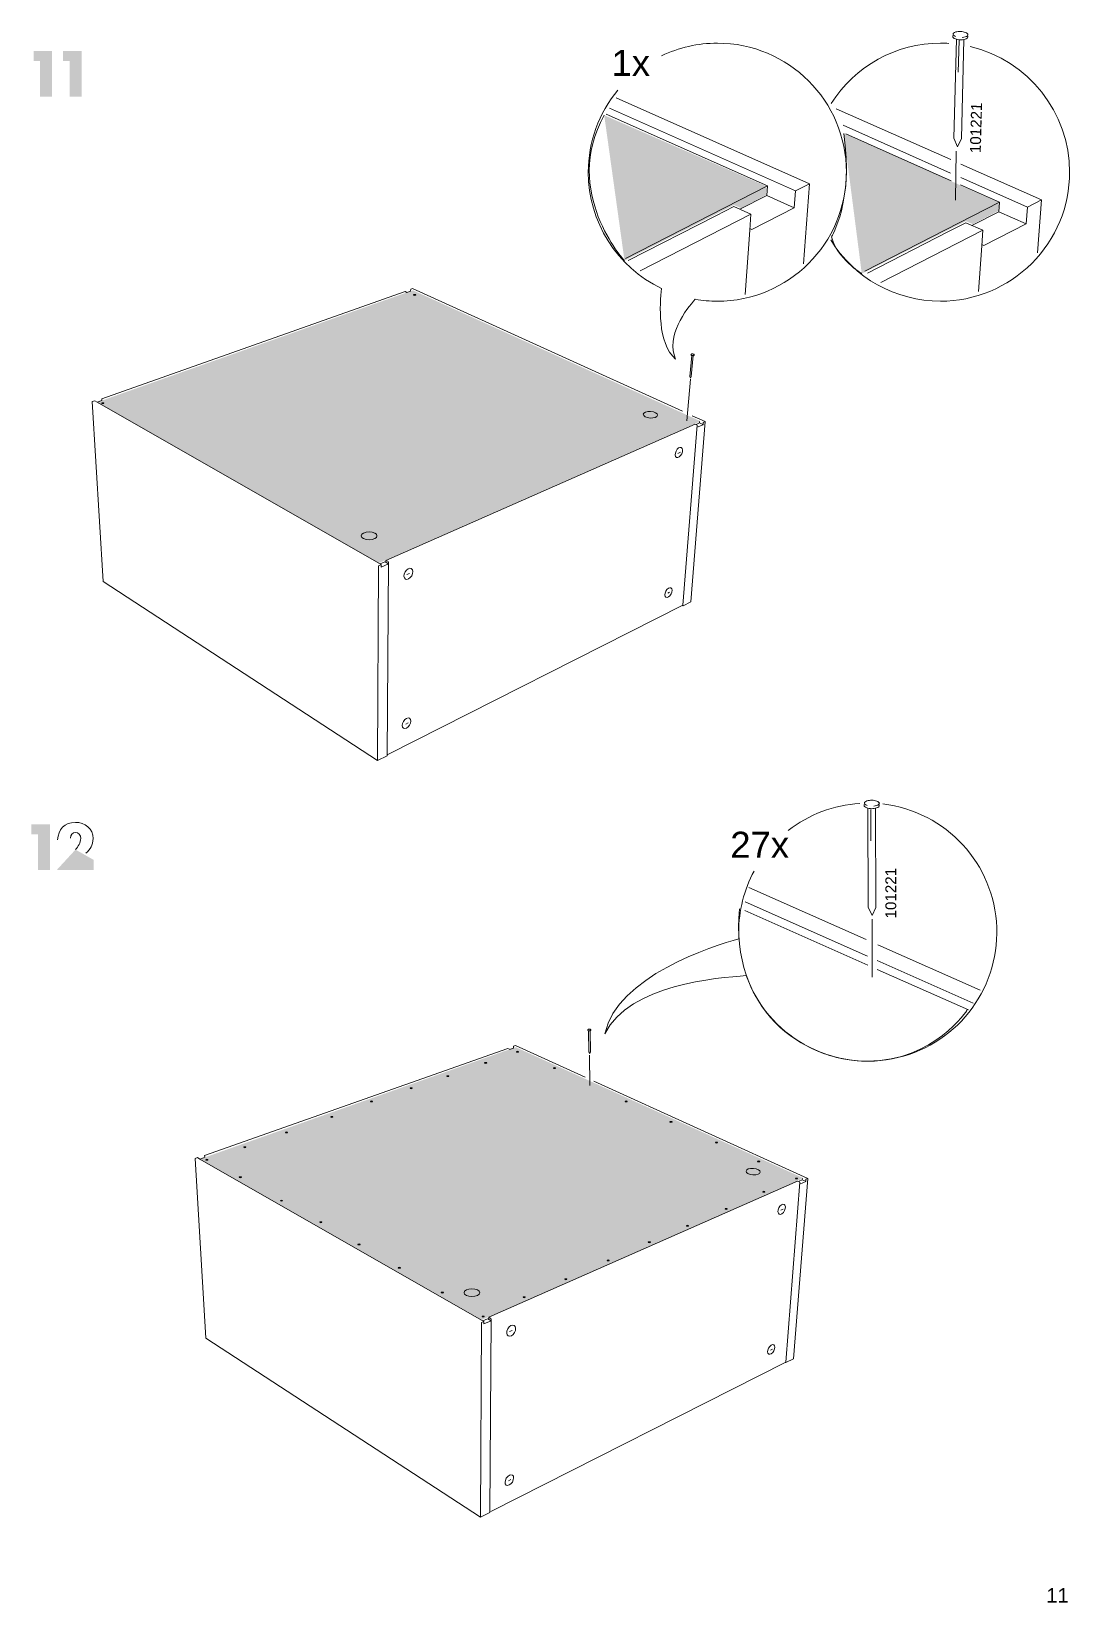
# Model space of a CAD drawing. Header units: metres. Extents: x -11.5 to 7.4, y -3.8 to 5.9.
# Drawn here: x 3.044 to 3.675, y -0.44 to 0.514 of the extents above; entities that cross this region are included whole.
import ezdxf

# ---------------------------------------------------------------- set-up
doc = ezdxf.new("R2010")
doc.units = ezdxf.units.M
doc.header["$MEASUREMENT"] = 0
doc.layers.add('PDF9_Geometry_Num_Penna__2_Num_Penna__1', color=7, linetype='Continuous', lineweight=18, true_color=0xc6c8ca)
doc.layers.add('PDF9_Solid Fills_Num_Penna__2_Num_Penna__1', color=7, linetype='Continuous', lineweight=18, true_color=0xc6c8ca)
doc.layers.add('PDF9_Geometry_Num_Penna__7_Num_Penna__7', color=7, linetype='Continuous', lineweight=18)
doc.layers.add('PDF9_Text_Num_Penna__7_Num_Penna__7', color=7, linetype='Continuous', lineweight=18)
doc.styles.add('GENERATED_STYLE_1', font='')
doc.styles.get('GENERATED_STYLE_1').set_extended_font_data('Arial')

msp = doc.modelspace()

# ---------------------------------------------------------------- texts
at = {"layer": 'PDF9_Text_Num_Penna__7_Num_Penna__7', "color": 7, "linetype": 'Continuous', "lineweight": 18, "attachment_point": 7, "style": 'GENERATED_STYLE_1'}
for s, insert, char_height in [('\\A1;{\\pql;\\fArial|b0|i0|c0|p34;1x}', (3.3965, 0.48675), 0.015829), ('\\A1;{\\pql;\\fArial|b0|i0|c0|p34;27x}', (3.46861, 0.01187), 0.015829), ('\\A1;{\\pql;\\fArial|b0|i0|c0|p34;11}', (3.66047, -0.44047), 0.0087939)]:
    msp.add_mtext(s, dxfattribs=dict(at, insert=insert, char_height=char_height))
at = {"layer": 'PDF9_Text_Num_Penna__7_Num_Penna__7', "color": 7, "linetype": 'Continuous', "lineweight": 18, "char_height": 0.0065953, "attachment_point": 7, "style": 'GENERATED_STYLE_1'}
for insert, rotation in [((3.62073, 0.43976), 88.3718), ((3.56947, -0.02498), 90)]:
    msp.add_mtext('\\A1;{\\pql;\\fArial|b0|i0|c0|p34;101221}', dxfattribs=dict(at, insert=insert, rotation=rotation))

# ---------------------------------------------------------------- hatches: boundary and pattern name
at = {"layer": 'PDF9_Geometry_Num_Penna__2_Num_Penna__1', "linetype": 'Continuous', "lineweight": 18, "true_color": 0xc6c8ca}
for points in [[(3.39205, 0.46286), (3.40436, 0.37458), (3.47075, 0.40836), (3.47517, 0.40651), (3.49035, 0.41446), (3.49043, 0.41976)], [(3.53748, 0.45183), (3.54844, 0.36667), (3.61159, 0.39862), (3.61589, 0.39672), (3.63139, 0.40473), (3.63159, 0.41003)]]:
    msp.add_hatch(color=9, dxfattribs=at).paths.add_polyline_path(points)
at = {"layer": 'PDF9_Geometry_Num_Penna__7_Num_Penna__7', "linetype": 'Continuous', "lineweight": 18}
for points in [[(3.04953, 0.49577), (3.04953, 0.47409), (3.05676, 0.47409), (3.05676, 0.50188), (3.04555, 0.50188), (3.04555, 0.49577)], [(3.06745, 0.49577), (3.06745, 0.47409), (3.07467, 0.47409), (3.07467, 0.50188), (3.06347, 0.50188), (3.06347, 0.49577)], [(3.04821, 0.02618), (3.04821, 0.0045), (3.05543, 0.0045), (3.05543, 0.03229), (3.04423, 0.03229), (3.04423, 0.02618)], [(3.06796, 0.02389, 0.04411), (3.06807, 0.02271)], [(3.07098, 0.01685), (3.05963, 0.0045), (3.08197, 0.0045), (3.08197, 0.01063)]]:
    msp.add_hatch(color=7, dxfattribs=at).paths.add_polyline_path(points)
at = {"layer": 'PDF9_Solid Fills_Num_Penna__2_Num_Penna__1', "linetype": 'Continuous', "lineweight": 18, "true_color": 0xc6c8ca}
for points in [[(3.08415, 0.28857), (3.25532, 0.19097), (3.45057, 0.27702), (3.27583, 0.35655)], [(3.14656, -0.17112), (3.31773, -0.26873), (3.51298, -0.18268), (3.33824, -0.10314)]]:
    msp.add_hatch(color=9, dxfattribs=at).paths.add_polyline_path(points)

# ---------------------------------------------------------------- linework, layer by layer
at = {"layer": 'PDF9_Geometry_Num_Penna__7_Num_Penna__7', "color": 7, "linetype": 'Continuous', "lineweight": 18, "flags": 128}
for points in [[(3.44733, 0.35111, 0.042713), (3.46074, 0.34994, 0.999995), (3.46074, 0.50665, 0.112843), (3.42681, 0.49895)], [(3.60129, 0.50649, 0.015879), (3.59626, 0.50665, 0.25834), (3.52989, 0.46995)], [(3.61279, 0.51093), (3.61277, 0.51029, -0.20815), (3.61251, 0.50973, -0.11546), (3.61114, 0.50899, -0.078666), (3.60818, 0.50865, -0.077046), (3.60525, 0.50923, -0.112521), (3.60392, 0.51009, -0.201563), (3.60369, 0.51067), (3.6037, 0.5113)], [(3.60949, 0.51013, 0.047622), (3.6113, 0.51045, 0.116058), (3.61268, 0.5112, 0.42678), (3.6127, 0.51233, 0.113958), (3.61137, 0.51319, 0.07768), (3.60844, 0.51378, 0.078432), (3.60548, 0.51344, 0.116251), (3.60411, 0.51269, 0.203711), (3.60385, 0.51213)], [(3.52956, 0.38716, 0.260396), (3.59626, 0.34994, 0.414214), (3.67462, 0.4283, 0.347555), (3.61431, 0.50456)], [(3.40034, 0.47821, 0.175171), (3.38238, 0.4283, 0.288704), (3.42689, 0.35761)], [(3.44667, 0.31727), (3.44665, 0.31714, -0.2087), (3.44659, 0.31702, -0.114133), (3.44629, 0.31689, -0.156967), (3.44504, 0.31703, -0.106909), (3.44477, 0.31723)], [(3.44479, 0.31766, 0.199064), (3.44483, 0.31754, 0.112169), (3.4451, 0.31733)], [(3.44667, 0.31757, 0.11052), (3.4464, 0.31778, 0.156815), (3.44515, 0.31792, 0.113538), (3.44485, 0.31778)], [(3.44596, 0.31715, 0.047447), (3.44634, 0.31719, 0.11145), (3.44665, 0.31733, 0.208801), (3.44671, 0.31745)], [(3.55898, 0.04413), (3.55898, 0.0435, -0.206116), (3.55874, 0.04293, -0.116349), (3.55739, 0.04214, -0.07838), (3.55445, 0.04172, -0.077398), (3.55149, 0.04222, -0.113182), (3.55014, 0.04304, -0.200777), (3.54989, 0.04361), (3.54989, 0.04424)], [(3.55571, 0.04324, 0.047766), (3.55752, 0.04361, 0.115928), (3.55886, 0.0444, 0.425787), (3.55886, 0.04553, 0.114555), (3.55751, 0.04636, 0.077921), (3.55455, 0.04686, 0.07803), (3.5516, 0.04643, 0.116561), (3.55026, 0.04565, 0.42578), (3.55026, 0.04451, 0.114025), (3.55162, 0.04369)], [(3.48304, 0.0038, 0.124426), (3.47372, -0.03329, 0.012641), (3.47382, -0.03732)], [(3.38396, -0.09271), (3.38396, -0.09284, -0.20964), (3.38391, -0.09296, -0.118585), (3.38363, -0.09313, -0.158175), (3.38237, -0.09313, -0.115722), (3.38208, -0.09296)], [(3.38326, -0.0929, 0.043966), (3.38365, -0.09282, 0.117988), (3.38393, -0.09265, 0.42684), (3.38393, -0.09241, 0.111765), (3.38364, -0.09224, 0.155131), (3.38236, -0.09224, 0.116211), (3.3821, -0.09241)]]:
    msp.add_lwpolyline(points, format="xyb", dxfattribs=at)
for points in [[(3.60592, 0.50901), (3.6044, 0.44886)], [(3.60759, 0.50824), (3.60706, 0.48907)], [(3.61046, 0.50882), (3.60895, 0.44867)], [(3.51666, 0.42127), (3.39935, 0.47339)], [(3.39322, 0.46355), (3.49115, 0.41992)], [(3.3952, 0.46713), (3.50811, 0.41689)], [(3.60246, 0.43591), (3.53294, 0.4668)], [(3.53705, 0.45687), (3.60239, 0.42779)], [(3.53872, 0.45165), (3.60273, 0.42314)], [(3.60655, 0.44376), (3.6044, 0.44886)], [(3.60895, 0.44867), (3.60655, 0.44376)], [(3.60529, 0.41134), (3.60584, 0.44112)], [(3.65753, 0.41144), (3.60858, 0.43319)], [(3.49115, 0.41992), (3.40495, 0.3758)], [(3.49115, 0.41992), (3.49075, 0.41413), (3.50736, 0.4067)], [(3.50811, 0.41689), (3.51666, 0.42127)], [(3.51303, 0.37257), (3.51666, 0.42127)], [(3.60843, 0.42061), (3.63202, 0.41009)], [(3.60859, 0.42503), (3.64897, 0.40706)], [(3.49075, 0.41413), (3.47447, 0.40577)], [(3.50736, 0.4067), (3.50811, 0.41689)], [(3.64897, 0.40706), (3.65753, 0.41144)], [(3.65514, 0.37939), (3.65753, 0.41144)], [(3.45985, 0.40185), (3.40659, 0.37457)], [(3.48108, 0.40284), (3.41382, 0.36833)], [(3.47083, 0.4074), (3.45985, 0.40185)], [(3.48108, 0.40284), (3.47083, 0.4074)], [(3.48037, 0.39308), (3.48108, 0.40284)], [(3.48171, 0.39355), (3.50736, 0.4067)], [(3.63202, 0.41009), (3.55022, 0.36822)], [(3.63162, 0.4043), (3.61534, 0.39594)], [(3.63202, 0.41009), (3.63162, 0.4043), (3.64823, 0.39687)], [(3.64822, 0.39687), (3.64897, 0.40706)], [(3.47754, 0.35406), (3.48037, 0.39308)], [(3.48045, 0.39412), (3.48171, 0.39355)], [(3.60072, 0.39202), (3.55186, 0.367)], [(3.62195, 0.39301), (3.56004, 0.36125)], [(3.6117, 0.39757), (3.60072, 0.39202)], [(3.62195, 0.39301), (3.6117, 0.39757)], [(3.62126, 0.38358), (3.62195, 0.39301)], [(3.62258, 0.38372), (3.64822, 0.39687)], [(3.61925, 0.35576), (3.62126, 0.38358)], [(3.62132, 0.38429), (3.62258, 0.38372)], [(3.27218, 0.35529), (3.27111, 0.35578), (3.08699, 0.29071), (3.08706, 0.28968)], [(3.27218, 0.35517), (3.27449, 0.35599), (3.27451, 0.35726)], [(3.27451, 0.35726), (3.27568, 0.35767)], [(3.43951, 0.28309), (3.27568, 0.35767)], [(3.44518, 0.31697), (3.44396, 0.30423)], [(3.44475, 0.31749), (3.44473, 0.31735)], [(3.44614, 0.31686), (3.44492, 0.30412)], [(3.44211, 0.27729), (3.44435, 0.30258)], [(3.44434, 0.30312), (3.44396, 0.30423)], [(3.44492, 0.30412), (3.44434, 0.30312)], [(3.08266, 0.28948), (3.08116, 0.28895)], [(3.08771, 0.17973), (3.08116, 0.28895)], [(3.08415, 0.28857), (3.08266, 0.28948)], [(3.08694, 0.28963), (3.08415, 0.28858)], [(3.25656, 0.18994), (3.08415, 0.28858)], [(3.43968, 0.16516), (3.44, 0.165), (3.44455, 0.1673), (3.45331, 0.27681)], [(3.45331, 0.27681), (3.44547, 0.28038)], [(3.44992, 0.27602), (3.44996, 0.2768)], [(3.45213, 0.27629), (3.45331, 0.27681)], [(3.4455, 0.27451), (3.25953, 0.19249)], [(3.43986, 0.16526), (3.44841, 0.2746)], [(3.44709, 0.27521), (3.4455, 0.27451)], [(3.44841, 0.2746), (3.44709, 0.27521)], [(3.44794, 0.2751), (3.44992, 0.27602), (3.45191, 0.2751)], [(3.44831, 0.27342), (3.44848, 0.27334)], [(3.44848, 0.27334), (3.45203, 0.27491)], [(3.45203, 0.27491), (3.45213, 0.27629)], [(3.43682, 0.25752), (3.43833, 0.25818)], [(3.256, 0.19043), (3.25874, 0.19166)], [(3.25899, 0.19154), (3.26102, 0.19038), (3.25658, 0.18842), (3.25656, 0.18994)], [(3.25952, 0.19136), (3.25953, 0.19249)], [(3.26084, 0.19174), (3.25953, 0.19249)], [(3.26103, 0.19158), (3.26015, 0.07388)], [(3.25506, 0.18927), (3.25446, 0.07101)], [(3.25656, 0.18994), (3.25506, 0.18927)], [(3.27216, 0.18385), (3.2738, 0.18455)], [(3.25446, 0.07101), (3.08771, 0.17973)], [(3.4306, 0.17251), (3.43174, 0.17312)], [(3.26071, 0.07455), (3.43986, 0.16526)], [(3.27152, 0.09312), (3.2729, 0.09389)], [(3.26015, 0.07388), (3.25446, 0.07101)], [(3.55217, 0.04202), (3.55237, -0.01815)], [(3.55386, 0.04129), (3.55387, 0.02212)], [(3.55672, 0.04196), (3.55691, -0.01821)], [(3.55101, -0.03776), (3.47991, -0.00618)], [(3.47768, -0.01482), (3.55183, -0.04782)], [(3.55466, -0.02319), (3.55237, -0.01815)], [(3.55691, -0.01821), (3.55466, -0.02319)], [(3.4775, -0.02008), (3.55211, -0.05332)], [(3.55482, -0.06053), (3.55482, -0.02531)], [(3.62033, -0.06856), (3.55813, -0.04093)], [(3.55774, -0.05045), (3.61598, -0.07637)], [(3.55786, -0.05588), (3.6132, -0.08053)], [(3.38202, -0.09271), (3.38203, -0.09284)], [(3.38251, -0.09317), (3.38272, -0.10597)], [(3.38348, -0.09317), (3.38369, -0.10597)], [(3.33459, -0.10441), (3.33352, -0.10392), (3.14941, -0.16898), (3.14947, -0.17001)], [(3.33459, -0.10452), (3.3369, -0.10371), (3.33692, -0.10244)], [(3.33692, -0.10244), (3.33809, -0.10203)], [(3.38051, -0.12134), (3.33809, -0.10203)], [(3.38322, -0.10703), (3.38272, -0.10597)], [(3.38339, -0.12636), (3.38317, -0.10808)], [(3.38369, -0.10597), (3.38322, -0.10703)], [(3.51572, -0.18288), (3.38575, -0.12372)], [(3.14508, -0.17022), (3.14357, -0.17075)], [(3.31687, -0.38869), (3.15013, -0.27997), (3.14357, -0.17075)], [(3.14656, -0.17112), (3.14508, -0.17022)], [(3.14935, -0.17006), (3.14656, -0.17112)], [(3.31897, -0.26976), (3.14656, -0.17112)], [(3.50791, -0.18519), (3.32194, -0.26721)], [(3.50209, -0.29453), (3.50241, -0.2947), (3.50696, -0.2924), (3.51572, -0.18288)], [(3.50227, -0.29444), (3.51082, -0.18509)], [(3.5095, -0.18449), (3.50791, -0.18519)], [(3.51082, -0.18509), (3.5095, -0.18449)], [(3.51035, -0.18459), (3.51233, -0.18368), (3.51432, -0.18459)], [(3.51073, -0.18628), (3.51089, -0.18635)], [(3.51089, -0.18636), (3.51444, -0.18479)], [(3.51233, -0.18368), (3.51237, -0.18289)], [(3.51444, -0.18479), (3.51454, -0.1834), (3.51572, -0.18288)], [(3.49923, -0.20218), (3.50074, -0.20152)], [(3.31747, -0.27043), (3.31688, -0.38869)], [(3.31897, -0.26976), (3.31747, -0.27043)], [(3.31842, -0.26927), (3.32116, -0.26804)], [(3.3214, -0.26816), (3.32343, -0.26932), (3.31899, -0.27127), (3.31897, -0.26976)], [(3.32194, -0.26833), (3.32194, -0.26721)], [(3.32326, -0.26796), (3.32195, -0.26721)], [(3.32344, -0.26812), (3.32256, -0.38581)], [(3.33458, -0.27584), (3.33621, -0.27514)], [(3.32312, -0.38515), (3.50227, -0.29444)], [(3.49302, -0.28719), (3.49415, -0.28657)], [(3.33394, -0.36658), (3.33531, -0.3658)], [(3.32256, -0.38581), (3.31687, -0.38869)]]:
    msp.add_lwpolyline(points, dxfattribs=at)
at = {"layer": 'PDF9_Geometry_Num_Penna__7_Num_Penna__7', "color": 7, "linetype": 'Continuous', "lineweight": 18}
for centre, radius, start, end in [((3.6066, 0.514), 0.00352, 224.14779, 250.17343), ((3.55208, -0.03327), 0.07837, 199.63899, 83.24849), ((3.55193, -0.03291), 0.07797, 93.46037, 128.11541), ((3.38263, -0.09208), 0.00078, 227.11356, 252.10337)]:
    msp.add_arc(centre, radius, start, end, dxfattribs=at)
for centre, major_axis, ratio in [((3.43738, 0.25809), (0.00145, 0.003), 0.574964), ((3.27311, 0.18436), (0.0018, 0.00318), 0.635355), ((3.43104, 0.17295), (0.0015, 0.00284), 0.558322), ((3.272, 0.09359), (0.00187, 0.003), 0.610361), ((3.49979, -0.2016), (0.00145, 0.003), 0.574947), ((3.33553, -0.27534), (0.0018, 0.00318), 0.635355), ((3.49345, -0.28675), (0.0015, 0.00284), 0.558608), ((3.33442, -0.36611), (0.00187, 0.003), 0.610553)]:
    msp.add_ellipse(centre, major_axis=major_axis, ratio=ratio, dxfattribs=at)
for points in [[(3.60385, 0.51213), (3.60384, 0.51192), (3.60393, 0.51171), (3.60408, 0.51155)], [(3.40436, 0.37458), (3.40436, 0.37458), (3.36604, 0.41633), (3.39205, 0.46286)], [(3.53001, 0.38909), (3.53001, 0.38909), (3.54363, 0.41018), (3.53748, 0.45183)], [(3.54844, 0.36667), (3.54844, 0.36667), (3.53339, 0.37589), (3.53001, 0.38909)], [(3.27631, 0.35376), (3.27631, 0.35391), (3.27659, 0.35404), (3.27693, 0.35404)], [(3.27693, 0.35348), (3.27659, 0.35348), (3.27631, 0.35361), (3.27631, 0.35376)], [(3.27693, 0.35404), (3.27728, 0.35404), (3.27756, 0.35391), (3.27756, 0.35376)], [(3.27756, 0.35376), (3.27756, 0.35361), (3.27728, 0.35348), (3.27693, 0.35348)], [(3.42689, 0.35761), (3.42577, 0.34831), (3.42418, 0.32455), (3.43542, 0.31477)], [(3.43542, 0.31477), (3.42902, 0.32855), (3.44194, 0.34508), (3.44733, 0.35111)], [(3.44473, 0.31735), (3.44478, 0.31735), (3.44472, 0.31723), (3.44477, 0.31723)], [(3.44485, 0.31778), (3.4449, 0.31778), (3.44474, 0.31766), (3.44479, 0.31766)], [(3.44671, 0.31745), (3.44676, 0.31745), (3.44662, 0.31757), (3.44667, 0.31757)], [(3.08689, 0.28802), (3.08689, 0.28818), (3.08717, 0.2883), (3.08752, 0.2883)], [(3.08752, 0.28774), (3.08717, 0.28774), (3.08689, 0.28787), (3.08689, 0.28802)], [(3.08752, 0.2883), (3.08786, 0.2883), (3.08815, 0.28818), (3.08815, 0.28802)], [(3.08815, 0.28802), (3.08815, 0.28787), (3.08786, 0.28774), (3.08752, 0.28774)], [(3.41993, 0.27899), (3.41754, 0.27916), (3.41566, 0.28018), (3.41574, 0.28126)], [(3.41574, 0.28126), (3.41581, 0.28235), (3.41781, 0.2831), (3.4202, 0.28293)], [(3.4244, 0.28066), (3.42432, 0.27958), (3.42232, 0.27883), (3.41993, 0.27899)], [(3.4202, 0.28293), (3.4226, 0.28277), (3.42447, 0.28175), (3.4244, 0.28066)], [(3.24451, 0.20743), (3.24451, 0.20873), (3.24664, 0.20978), (3.24928, 0.20978)], [(3.24928, 0.20507), (3.24664, 0.20507), (3.24451, 0.20612), (3.24451, 0.20743)], [(3.24928, 0.20978), (3.25192, 0.20978), (3.25406, 0.20873), (3.25406, 0.20743)], [(3.25406, 0.20743), (3.25406, 0.20612), (3.25192, 0.20507), (3.24928, 0.20507)], [(3.07095, 0.0334), (3.06439, 0.0334), (3.06033, 0.02909), (3.06011, 0.02271)], [(3.08167, 0.02352), (3.08167, 0.02957), (3.07677, 0.0334), (3.07095, 0.0334)], [(3.06796, 0.02389), (3.06796, 0.02577), (3.06903, 0.02728), (3.07098, 0.02728)], [(3.07098, 0.02728), (3.0729, 0.02728), (3.07415, 0.02544), (3.07415, 0.02367)], [(3.07415, 0.02367), (3.07415, 0.02113), (3.07261, 0.01862), (3.07098, 0.01685)], [(3.07718, 0.01464), (3.08001, 0.01722), (3.08167, 0.01954), (3.08167, 0.02352)], [(3.55207, -0.11164), (3.51179, -0.11164), (3.46838, -0.0797), (3.47411, -0.01909)], [(3.47382, -0.03732), (3.45824, -0.04161), (3.3996, -0.06017), (3.39242, -0.09494)], [(3.39242, -0.09494), (3.4075, -0.06478), (3.46081, -0.06111), (3.47827, -0.05961)], [(3.61252, -0.08052), (3.61252, -0.08052), (3.59236, -0.11164), (3.55207, -0.11164)], [(3.3821, -0.09241), (3.38214, -0.09241), (3.382, -0.09253), (3.38205, -0.09253)], [(3.38203, -0.09284), (3.38207, -0.09284), (3.38203, -0.09296), (3.38208, -0.09296)], [(3.38205, -0.09253), (3.38209, -0.09253), (3.38205, -0.09265), (3.3821, -0.09265)], [(3.31943, -0.11271), (3.31943, -0.11256), (3.31971, -0.11244), (3.32006, -0.11244)], [(3.32006, -0.11299), (3.31971, -0.11299), (3.31943, -0.11287), (3.31943, -0.11271)], [(3.32006, -0.11244), (3.3204, -0.11244), (3.32069, -0.11256), (3.32069, -0.11271)], [(3.32069, -0.11271), (3.32069, -0.11287), (3.3204, -0.11299), (3.32006, -0.11299)], [(3.33872, -0.10594), (3.33872, -0.10578), (3.339, -0.10566), (3.33935, -0.10566)], [(3.33935, -0.10621), (3.339, -0.10621), (3.33872, -0.10609), (3.33872, -0.10594)], [(3.33935, -0.10566), (3.33969, -0.10566), (3.33997, -0.10578), (3.33997, -0.10594)], [(3.33997, -0.10594), (3.33997, -0.10609), (3.33969, -0.10621), (3.33935, -0.10621)], [(3.29647, -0.12075), (3.29647, -0.1206), (3.29675, -0.12048), (3.29709, -0.12048)], [(3.29709, -0.12103), (3.29675, -0.12103), (3.29647, -0.12091), (3.29647, -0.12075)], [(3.29709, -0.12048), (3.29744, -0.12048), (3.29772, -0.1206), (3.29772, -0.12075)], [(3.29772, -0.12075), (3.29772, -0.12091), (3.29744, -0.12103), (3.29709, -0.12103)], [(3.36121, -0.11582), (3.36121, -0.11567), (3.36149, -0.11554), (3.36184, -0.11554)], [(3.36184, -0.1161), (3.36149, -0.1161), (3.36121, -0.11597), (3.36121, -0.11582)], [(3.36184, -0.11554), (3.36218, -0.11554), (3.36246, -0.11567), (3.36246, -0.11582)], [(3.36246, -0.11582), (3.36246, -0.11597), (3.36218, -0.1161), (3.36184, -0.1161)], [(3.27413, -0.12813), (3.27413, -0.12797), (3.27441, -0.12785), (3.27475, -0.12785)], [(3.27475, -0.12841), (3.27441, -0.12841), (3.27413, -0.12828), (3.27413, -0.12813)], [(3.27475, -0.12785), (3.2751, -0.12785), (3.27538, -0.12797), (3.27538, -0.12813)], [(3.27538, -0.12813), (3.27538, -0.12828), (3.2751, -0.12841), (3.27475, -0.12841)], [(3.25007, -0.13609), (3.25007, -0.13594), (3.25035, -0.13581), (3.2507, -0.13581)], [(3.2507, -0.13637), (3.25035, -0.13637), (3.25007, -0.13625), (3.25007, -0.13609)], [(3.2507, -0.13581), (3.25104, -0.13581), (3.25133, -0.13594), (3.25133, -0.13609)], [(3.25133, -0.13609), (3.25133, -0.13625), (3.25104, -0.13637), (3.2507, -0.13637)], [(3.40471, -0.13609), (3.40471, -0.13594), (3.40499, -0.13582), (3.40534, -0.13582)], [(3.40534, -0.13637), (3.40499, -0.13637), (3.40471, -0.13625), (3.40471, -0.13609)], [(3.40534, -0.13582), (3.40569, -0.13582), (3.40597, -0.13594), (3.40597, -0.13609)], [(3.40597, -0.13609), (3.40597, -0.13625), (3.40569, -0.13637), (3.40534, -0.13637)], [(3.22596, -0.14551), (3.22596, -0.14536), (3.22624, -0.14523), (3.22659, -0.14523)], [(3.22659, -0.14579), (3.22624, -0.14579), (3.22596, -0.14566), (3.22596, -0.14551)], [(3.22659, -0.14523), (3.22693, -0.14523), (3.22721, -0.14536), (3.22721, -0.14551)], [(3.22721, -0.14551), (3.22721, -0.14566), (3.22693, -0.14579), (3.22659, -0.14579)], [(3.43196, -0.14855), (3.43196, -0.1484), (3.43224, -0.14828), (3.43258, -0.14828)], [(3.43258, -0.14883), (3.43224, -0.14883), (3.43196, -0.14871), (3.43196, -0.14855)], [(3.43258, -0.14828), (3.43293, -0.14828), (3.43321, -0.1484), (3.43321, -0.14855)], [(3.43321, -0.14855), (3.43321, -0.14871), (3.43293, -0.14883), (3.43258, -0.14883)], [(3.1985, -0.15493), (3.1985, -0.15478), (3.19878, -0.15465), (3.19913, -0.15465)], [(3.19913, -0.15521), (3.19878, -0.15521), (3.1985, -0.15508), (3.1985, -0.15493)], [(3.19913, -0.15465), (3.19947, -0.15465), (3.19975, -0.15478), (3.19975, -0.15493)], [(3.19975, -0.15493), (3.19975, -0.15508), (3.19947, -0.15521), (3.19913, -0.15521)], [(3.45963, -0.16108), (3.45963, -0.16093), (3.45991, -0.1608), (3.46026, -0.1608)], [(3.46026, -0.16136), (3.45991, -0.16136), (3.45963, -0.16123), (3.45963, -0.16108)], [(3.46026, -0.1608), (3.4606, -0.1608), (3.46088, -0.16093), (3.46088, -0.16108)], [(3.46088, -0.16108), (3.46088, -0.16123), (3.4606, -0.16136), (3.46026, -0.16136)], [(3.15018, -0.17153), (3.15018, -0.17138), (3.15046, -0.17125), (3.15081, -0.17125)], [(3.15081, -0.17181), (3.15046, -0.17181), (3.15018, -0.17168), (3.15018, -0.17153)], [(3.15081, -0.17125), (3.15115, -0.17125), (3.15144, -0.17138), (3.15144, -0.17153)], [(3.15144, -0.17153), (3.15144, -0.17168), (3.15115, -0.17181), (3.15081, -0.17181)], [(3.17313, -0.16394), (3.17313, -0.16379), (3.17341, -0.16366), (3.17376, -0.16366)], [(3.17376, -0.16422), (3.17341, -0.16422), (3.17313, -0.16409), (3.17313, -0.16394)], [(3.17376, -0.16366), (3.17411, -0.16366), (3.17439, -0.16379), (3.17439, -0.16394)], [(3.17439, -0.16394), (3.17439, -0.16409), (3.17411, -0.16422), (3.17376, -0.16422)], [(3.48234, -0.1807), (3.47995, -0.18054), (3.47808, -0.17952), (3.47815, -0.17843)], [(3.47815, -0.17843), (3.47823, -0.17735), (3.48023, -0.1766), (3.48262, -0.17676)], [(3.48681, -0.17903), (3.48673, -0.18012), (3.48473, -0.18087), (3.48234, -0.1807)], [(3.48262, -0.17676), (3.48501, -0.17693), (3.48688, -0.17795), (3.48681, -0.17903)], [(3.48518, -0.17249), (3.48518, -0.17233), (3.48546, -0.17221), (3.48581, -0.17221)], [(3.48581, -0.17276), (3.48546, -0.17276), (3.48518, -0.17264), (3.48518, -0.17249)], [(3.48581, -0.17221), (3.48615, -0.17221), (3.48644, -0.17233), (3.48644, -0.17249)], [(3.48644, -0.17249), (3.48644, -0.17264), (3.48615, -0.17276), (3.48581, -0.17276)], [(3.17046, -0.18216), (3.17046, -0.18201), (3.17075, -0.18188), (3.17109, -0.18188)], [(3.17109, -0.18244), (3.17075, -0.18244), (3.17046, -0.18231), (3.17046, -0.18216)], [(3.17109, -0.18188), (3.17144, -0.18188), (3.17172, -0.18201), (3.17172, -0.18216)], [(3.17172, -0.18216), (3.17172, -0.18231), (3.17144, -0.18244), (3.17109, -0.18244)], [(3.48839, -0.19091), (3.48839, -0.19076), (3.48867, -0.19064), (3.48901, -0.19064)], [(3.48901, -0.19064), (3.48936, -0.19064), (3.48964, -0.19076), (3.48964, -0.19091)], [(3.5082, -0.18289), (3.5082, -0.18274), (3.50848, -0.18261), (3.50883, -0.18261)], [(3.50883, -0.18317), (3.50848, -0.18317), (3.5082, -0.18305), (3.5082, -0.18289)], [(3.50883, -0.18261), (3.50917, -0.18261), (3.50945, -0.18274), (3.50945, -0.18289)], [(3.50945, -0.18289), (3.50945, -0.18305), (3.50917, -0.18317), (3.50883, -0.18317)], [(3.19548, -0.19636), (3.19548, -0.19621), (3.19576, -0.19609), (3.1961, -0.19609)], [(3.1961, -0.19664), (3.19576, -0.19664), (3.19548, -0.19652), (3.19548, -0.19636)], [(3.1961, -0.19609), (3.19645, -0.19609), (3.19673, -0.19621), (3.19673, -0.19636)], [(3.19673, -0.19636), (3.19673, -0.19652), (3.19645, -0.19664), (3.1961, -0.19664)], [(3.48901, -0.19119), (3.48867, -0.19119), (3.48839, -0.19107), (3.48839, -0.19091)], [(3.48964, -0.19091), (3.48964, -0.19107), (3.48936, -0.19119), (3.48901, -0.19119)], [(3.21931, -0.20952), (3.21931, -0.20936), (3.2196, -0.20924), (3.21994, -0.20924)], [(3.21994, -0.2098), (3.2196, -0.2098), (3.21931, -0.20967), (3.21931, -0.20952)], [(3.21994, -0.20924), (3.22029, -0.20924), (3.22057, -0.20936), (3.22057, -0.20952)], [(3.22057, -0.20952), (3.22057, -0.20967), (3.22029, -0.2098), (3.21994, -0.2098)], [(3.46551, -0.20136), (3.46551, -0.2012), (3.46579, -0.20108), (3.46613, -0.20108)], [(3.46613, -0.20164), (3.46579, -0.20164), (3.46551, -0.20151), (3.46551, -0.20136)], [(3.46613, -0.20108), (3.46648, -0.20108), (3.46676, -0.2012), (3.46676, -0.20136)], [(3.46676, -0.20136), (3.46676, -0.20151), (3.46648, -0.20164), (3.46613, -0.20164)], [(3.44201, -0.21162), (3.44201, -0.21146), (3.44229, -0.21134), (3.44264, -0.21134)], [(3.44264, -0.21189), (3.44229, -0.21189), (3.44201, -0.21177), (3.44201, -0.21162)], [(3.44264, -0.21134), (3.44298, -0.21134), (3.44326, -0.21146), (3.44326, -0.21162)], [(3.44326, -0.21162), (3.44326, -0.21177), (3.44298, -0.21189), (3.44264, -0.21189)], [(3.24252, -0.22293), (3.24252, -0.22277), (3.24281, -0.22265), (3.24315, -0.22265)], [(3.24315, -0.22321), (3.24281, -0.22321), (3.24252, -0.22308), (3.24252, -0.22293)], [(3.24315, -0.22265), (3.2435, -0.22265), (3.24378, -0.22277), (3.24378, -0.22293)], [(3.24378, -0.22293), (3.24378, -0.22308), (3.2435, -0.22321), (3.24315, -0.22321)], [(3.41882, -0.22163), (3.41882, -0.22147), (3.4191, -0.22135), (3.41945, -0.22135)], [(3.41945, -0.22191), (3.4191, -0.22191), (3.41882, -0.22178), (3.41882, -0.22163)], [(3.41945, -0.22135), (3.41979, -0.22135), (3.42008, -0.22147), (3.42008, -0.22163)], [(3.42008, -0.22163), (3.42008, -0.22178), (3.41979, -0.22191), (3.41945, -0.22191)], [(3.26702, -0.23711), (3.26702, -0.23696), (3.2673, -0.23683), (3.26765, -0.23683)], [(3.26765, -0.23739), (3.2673, -0.23739), (3.26702, -0.23726), (3.26702, -0.23711)], [(3.26765, -0.23683), (3.26799, -0.23683), (3.26828, -0.23696), (3.26828, -0.23711)], [(3.26828, -0.23711), (3.26828, -0.23726), (3.26799, -0.23739), (3.26765, -0.23739)], [(3.39384, -0.23263), (3.39384, -0.23248), (3.39412, -0.23236), (3.39447, -0.23236)], [(3.39447, -0.23291), (3.39412, -0.23291), (3.39384, -0.23279), (3.39384, -0.23263)], [(3.39447, -0.23236), (3.39481, -0.23236), (3.3951, -0.23248), (3.3951, -0.23263)], [(3.3951, -0.23263), (3.3951, -0.23279), (3.39481, -0.23291), (3.39447, -0.23291)], [(3.36815, -0.2441), (3.36815, -0.24394), (3.36843, -0.24382), (3.36877, -0.24382)], [(3.36877, -0.24438), (3.36843, -0.24438), (3.36815, -0.24425), (3.36815, -0.2441)], [(3.36877, -0.24382), (3.36912, -0.24382), (3.3694, -0.24394), (3.3694, -0.2441)], [(3.3694, -0.2441), (3.3694, -0.24425), (3.36912, -0.24438), (3.36877, -0.24438)], [(3.29311, -0.25219), (3.29311, -0.25203), (3.29339, -0.25191), (3.29373, -0.25191)], [(3.29373, -0.25247), (3.29339, -0.25247), (3.29311, -0.25234), (3.29311, -0.25219)], [(3.29373, -0.25191), (3.29408, -0.25191), (3.29436, -0.25203), (3.29436, -0.25219)], [(3.29436, -0.25219), (3.29436, -0.25234), (3.29408, -0.25247), (3.29373, -0.25247)], [(3.30692, -0.25227), (3.30692, -0.25097), (3.30906, -0.24992), (3.31169, -0.24992)], [(3.31169, -0.25463), (3.30906, -0.25463), (3.30692, -0.25357), (3.30692, -0.25227)], [(3.31169, -0.24992), (3.31433, -0.24992), (3.31647, -0.25097), (3.31647, -0.25227)], [(3.31647, -0.25227), (3.31647, -0.25357), (3.31433, -0.25463), (3.31169, -0.25463)], [(3.3428, -0.25505), (3.3428, -0.25489), (3.34308, -0.25477), (3.34343, -0.25477)], [(3.34343, -0.25532), (3.34308, -0.25532), (3.3428, -0.2552), (3.3428, -0.25505)], [(3.34343, -0.25477), (3.34377, -0.25477), (3.34405, -0.25489), (3.34405, -0.25505)], [(3.34405, -0.25505), (3.34405, -0.2552), (3.34377, -0.25532), (3.34343, -0.25532)], [(3.31788, -0.26672), (3.31788, -0.26657), (3.31816, -0.26645), (3.31851, -0.26645)], [(3.31851, -0.267), (3.31816, -0.267), (3.31788, -0.26688), (3.31788, -0.26672)], [(3.31851, -0.26645), (3.31885, -0.26645), (3.31913, -0.26657), (3.31913, -0.26672)], [(3.31913, -0.26672), (3.31913, -0.26688), (3.31885, -0.267), (3.31851, -0.267)]]:
    msp.add_open_spline(points, degree=3, dxfattribs=at)

msp.set_redraw_order([(e.dxf.handle, doc.entitydb.next_handle()) for e in msp.query("TEXT MTEXT ATTDEF DIMENSION ARC_DIMENSION")])  # texts and dimensions are drawn at this point

doc.saveas('drawing.dxf')
